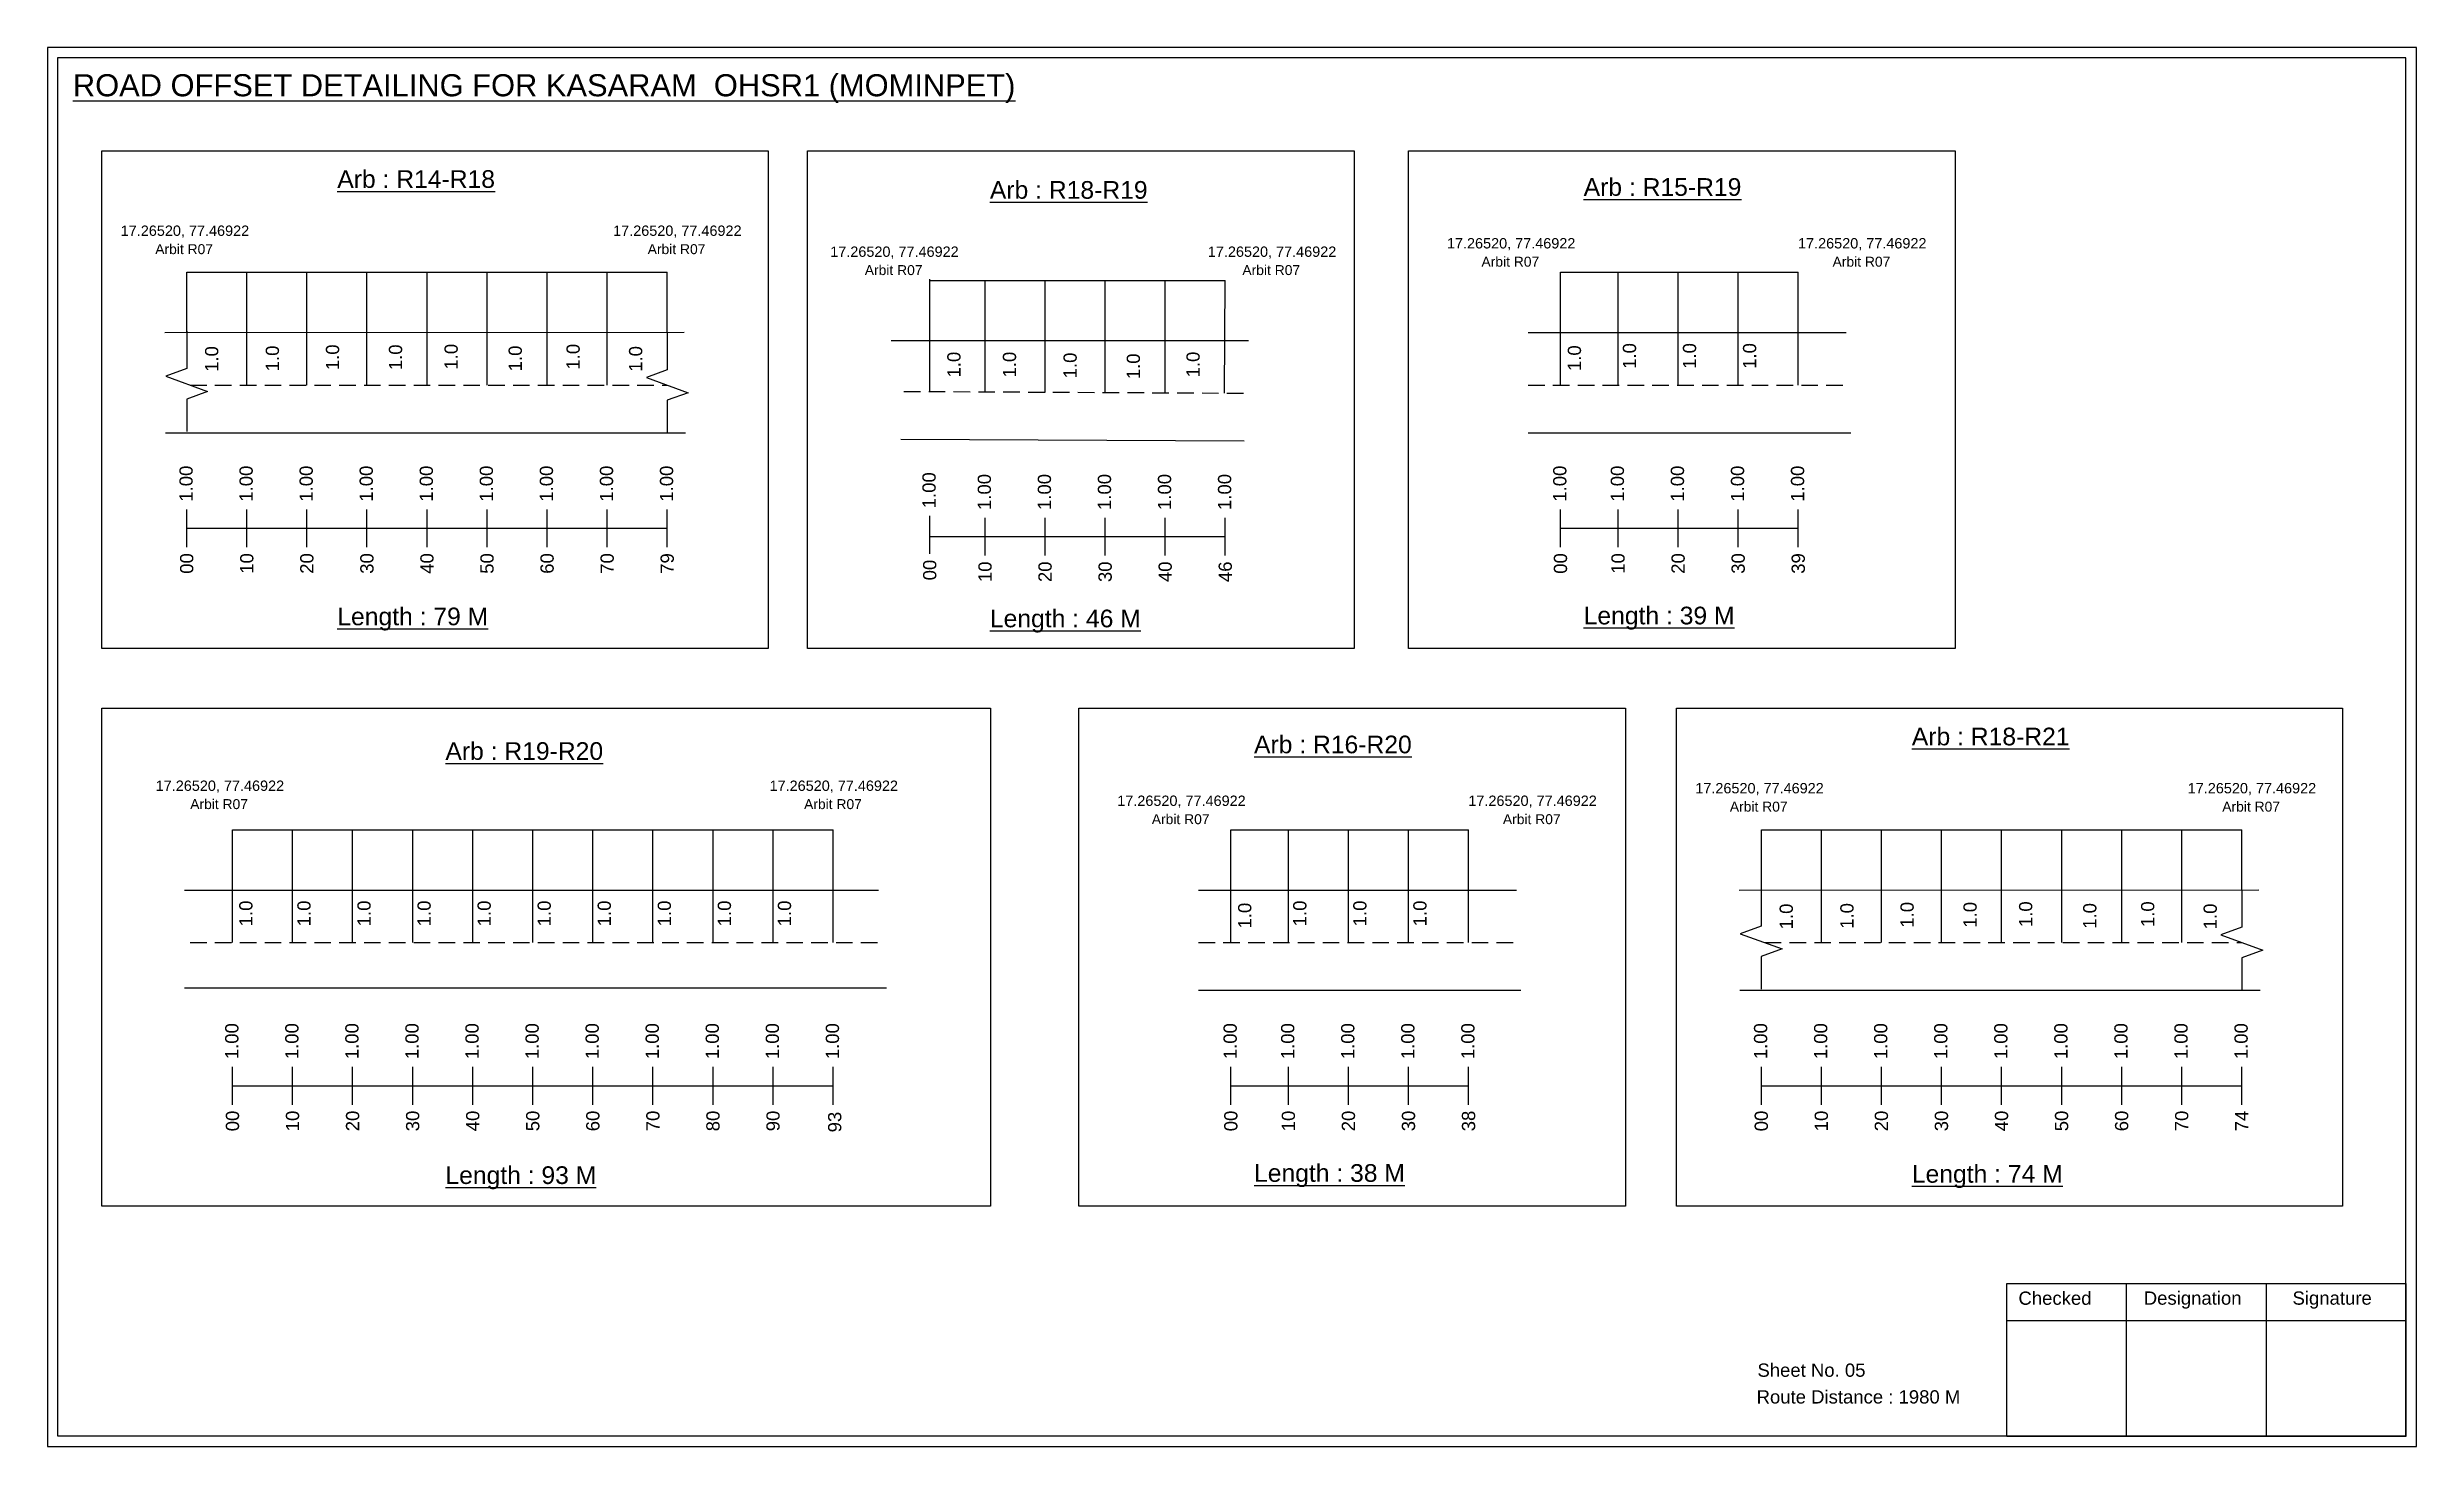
# Model space of a CAD drawing. Header units: inches. Extents: x -117 to 51867, y -12715 to 3423.
# Drawn here: x 48498 to 49035, y -3510 to -3193 of the extents above; entities that cross this region are included whole.
import ezdxf

# ---------------------------------------------------------------- set-up
doc = ezdxf.new("R2010")
doc.units = ezdxf.units.IN
doc.header["$MEASUREMENT"] = 0
doc.linetypes.add('DASHED2', pattern=[0.375, 0.25, -0.125])
doc.layers.add('PDF_Geometry', color=7, linetype='Continuous')
doc.layers.add('PDF_Text', color=5, linetype='Continuous')
doc.styles.add('PDF Arial', font='arial.ttf')
doc.styles.get("Standard").update_dxf_attribs({"font": 'arial.ttf'})

msp = doc.modelspace()

# ---------------------------------------------------------------- texts
at = {"color": 242, "true_color": 0xcd2027}
for s, height, p in [('%%UROAD OFFSET DETAILING FOR KASARAM  OHSR1 (MOMINPET)', 5, (48504.19, -3203.93)), ('%%UArb : R14-R18', 4, (48564.06, -3224.66)), ('%%UArb : R18-R19', 4, (48711.83, -3227.12)), ('%%UArb : R15-R19', 4, (48846.28, -3226.46)), ('%%ULength : 79 M', 4, (48564.06, -3323.66)), ('%%ULength : 46 M', 4, (48711.83, -3324.12)), ('%%ULength : 39 M', 4, (48846.28, -3323.46)), ('%%UArb : R18-R21', 4, (48920.59, -3350.84)), ('%%UArb : R19-R20', 4, (48588.54, -3354.13)), ('%%UArb : R16-R20', 4, (48771.64, -3352.64)), ('%%ULength : 93 M', 4, (48588.54, -3450.13)), ('%%ULength : 38 M', 4, (48771.64, -3449.64)), ('%%ULength : 74 M', 4, (48920.59, -3449.84))]:
    msp.add_text(s, height=height, dxfattribs=at).set_placement(p)
at = {"color": 5}
for s, height, p in [('17.26520, 77.46922', 2.34, (48515.02, -3235.52)), ('17.26520, 77.46922', 2.34, (48626.52, -3235.52)), ('Arbit R07', 2.246, (48522.84, -3239.65)), ('Arbit R07', 2.246, (48634.34, -3239.65)), ('17.26520, 77.46922', 2.34, (48675.68, -3240.27)), ('17.26520, 77.46922', 2.34, (48761.18, -3240.27)), ('17.26520, 77.46922', 2.34, (48815.32, -3238.37)), ('Arbit R07', 2.246, (48823.14, -3242.49)), ('17.26520, 77.46922', 2.34, (48894.82, -3238.37)), ('Arbit R07', 2.246, (48902.64, -3242.49)), ('Arbit R07', 2.246, (48683.5, -3244.39)), ('Arbit R07', 2.246, (48769, -3244.39)), ('17.26520, 77.46922', 2.34, (48522.94, -3361.15)), ('Arbit R07', 2.246, (48530.76, -3365.27)), ('17.26520, 77.46922', 2.34, (48661.94, -3361.15)), ('Arbit R07', 2.246, (48669.76, -3365.27)), ('17.26520, 77.46922', 2.34, (48740.67, -3364.55)), ('17.26520, 77.46922', 2.34, (48820.17, -3364.55)), ('17.26520, 77.46922', 2.34, (48871.56, -3361.71)), ('Arbit R07', 2.246, (48879.38, -3365.84)), ('17.26520, 77.46922', 2.34, (48983.06, -3361.71)), ('Arbit R07', 2.246, (48990.88, -3365.84)), ('Arbit R07', 2.246, (48748.49, -3368.68)), ('Arbit R07', 2.246, (48827.99, -3368.68))]:
    msp.add_text(s, height=height, dxfattribs=at).set_placement(p)
for p in [(48537.11, -3266.31), (48550.86, -3266.18), (48564.48, -3265.92), (48578.74, -3265.92), (48591.33, -3265.79), (48605.85, -3266.18), (48618.95, -3265.79), (48633.11, -3266.29), (48845.68, -3266.12), (48858.15, -3265.62), (48871.75, -3265.62), (48885.35, -3265.62), (48705.18, -3267.58), (48717.76, -3267.58), (48731.49, -3267.77), (48745.81, -3267.97), (48759.33, -3267.56), (48544.85, -3391.8), (48558.01, -3391.8), (48571.61, -3391.8), (48585.21, -3391.8), (48598.81, -3391.8), (48612.41, -3391.8), (48626.01, -3391.8), (48639.61, -3391.8), (48653.21, -3391.8), (48666.81, -3391.8), (48771.03, -3392.3), (48783.5, -3391.8), (48797.1, -3391.8), (48810.7, -3391.8), (48893.65, -3392.49), (48907.39, -3392.37), (48921.01, -3392.11), (48935.27, -3392.11), (48947.86, -3391.98), (48962.38, -3392.37), (48975.49, -3391.98), (48989.65, -3392.48)]:
    msp.add_text('1.0', height=3, rotation=90).set_placement(p)
at = {"color": 217, "true_color": 0x93278f}
for s, p in [('1.00', (48531.31, -3295.69)), ('1.00', (48544.91, -3295.69)), ('1.00', (48558.51, -3295.69)), ('1.00', (48572.11, -3295.69)), ('1.00', (48585.71, -3295.69)), ('1.00', (48599.31, -3295.69)), ('1.00', (48612.91, -3295.69)), ('1.00', (48626.51, -3295.69)), ('1.00', (48640.11, -3295.69)), ('1.00', (48842.37, -3295.69)), ('1.00', (48855.41, -3295.69)), ('1.00', (48869.01, -3295.69)), ('1.00', (48882.61, -3295.69)), ('1.00', (48896.21, -3295.69)), ('1.00', (48699.55, -3297.18)), ('1.00', (48712.07, -3297.57)), ('1.00', (48725.67, -3297.57)), ('1.00', (48739.27, -3297.57)), ('1.00', (48752.87, -3297.57)), ('1.00', (48766.47, -3297.57)), ('00', (48531.46, -3312.01)), ('10', (48545.06, -3312.01)), ('20', (48558.66, -3312.01)), ('30', (48572.26, -3312.01)), ('40', (48585.86, -3312.01)), ('50', (48599.46, -3312.01)), ('60', (48613.06, -3312.01)), ('70', (48626.66, -3312.01)), ('79', (48640.26, -3312.01)), ('00', (48699.7, -3313.5)), ('10', (48712.22, -3313.89)), ('20', (48725.82, -3313.89)), ('30', (48739.42, -3313.89)), ('40', (48753.02, -3313.89)), ('46', (48766.62, -3313.89)), ('00', (48842.52, -3312.01)), ('10', (48855.56, -3312.01)), ('20', (48869.16, -3312.01)), ('30', (48882.76, -3312.01)), ('39', (48896.36, -3312.01)), ('1.00', (48541.67, -3421.88)), ('1.00', (48555.27, -3421.88)), ('1.00', (48568.87, -3421.88)), ('1.00', (48582.47, -3421.88)), ('1.00', (48596.07, -3421.88)), ('1.00', (48609.67, -3421.88)), ('1.00', (48623.27, -3421.88)), ('1.00', (48636.87, -3421.88)), ('1.00', (48650.47, -3421.88)), ('1.00', (48664.07, -3421.88)), ('1.00', (48677.67, -3421.88)), ('1.00', (48767.73, -3421.88)), ('1.00', (48780.76, -3421.88)), ('1.00', (48794.36, -3421.88)), ('1.00', (48807.96, -3421.88)), ('1.00', (48821.56, -3421.88)), ('1.00', (48887.84, -3421.88)), ('1.00', (48901.44, -3421.88)), ('1.00', (48915.04, -3421.88)), ('1.00', (48928.64, -3421.88)), ('1.00', (48942.24, -3421.88)), ('1.00', (48955.84, -3421.88)), ('1.00', (48969.44, -3421.88)), ('1.00', (48983.04, -3421.88)), ('1.00', (48996.64, -3421.88)), ('00', (48541.82, -3438.2)), ('10', (48555.42, -3438.2)), ('20', (48569.02, -3438.2)), ('30', (48582.62, -3438.2)), ('40', (48596.22, -3438.2)), ('50', (48609.82, -3438.2)), ('60', (48623.42, -3438.2)), ('70', (48637.02, -3438.2)), ('80', (48650.62, -3438.2)), ('90', (48664.22, -3438.2)), ('93', (48678.19, -3438.45)), ('00', (48767.88, -3438.2)), ('10', (48780.91, -3438.2)), ('20', (48794.51, -3438.2)), ('30', (48808.11, -3438.2)), ('38', (48821.71, -3438.2)), ('00', (48887.99, -3438.2)), ('10', (48901.59, -3438.2)), ('20', (48915.19, -3438.2)), ('30', (48928.79, -3438.2)), ('40', (48942.39, -3438.2)), ('50', (48955.99, -3438.2)), ('60', (48969.59, -3438.2)), ('70', (48983.19, -3438.2)), ('74', (48996.79, -3438.2))]:
    msp.add_text(s, height=3, rotation=90, dxfattribs=at).set_placement(p)
for s, p in [('Sheet No. 05', (48885.63, -3493.77)), ('Route Distance : 1980 M', (48885.44, -3499.82))]:
    msp.add_text(s, height=3).set_placement(p)
at = {"layer": 'PDF_Text', "color": 7, "attachment_point": 7, "style": 'PDF Arial'}
for s, insert, char_height in [('Checked', (48944.73, -3477.52), 3.001), ('Designation', (48973.11, -3478.36), 3.0006), ('Signature', (49006.79, -3478.36), 3.001)]:
    msp.add_mtext(s, dxfattribs=dict(at, insert=insert, char_height=char_height))

# ---------------------------------------------------------------- linework, layer by layer
at = {"color": 5}
for p, q in [((48529.98, -3243.76), (48638.78, -3243.75)), ((48698.22, -3245.63), (48765.14, -3245.63)), ((48841.05, -3243.75), (48894.88, -3243.75)), ((48540.34, -3369.94), (48676.34, -3369.94)), ((48766.4, -3369.94), (48820.24, -3369.94)), ((48886.52, -3369.94), (48995.32, -3369.94))]:
    msp.add_line(p, q, dxfattribs=at)
for p, q in [((48529.98, -3257.4), (48529.98, -3243.75)), ((48543.58, -3269.29), (48543.58, -3243.75)), ((48557.18, -3269.29), (48557.18, -3243.75)), ((48570.78, -3269.29), (48570.78, -3243.75)), ((48584.38, -3269.29), (48584.38, -3243.75)), ((48597.98, -3269.29), (48597.98, -3243.75)), ((48611.58, -3269.29), (48611.58, -3243.75)), ((48625.18, -3269.29), (48625.18, -3243.75)), ((48638.78, -3257.41), (48638.78, -3243.75)), ((48698.22, -3270.87), (48698.22, -3245.33)), ((48710.74, -3270.92), (48710.74, -3245.63)), ((48724.34, -3270.97), (48724.34, -3245.63)), ((48737.94, -3270.91), (48737.94, -3245.63)), ((48751.54, -3271.17), (48751.54, -3245.63)), ((48764.92, -3271.13), (48765.14, -3245.63)), ((48841.05, -3269.29), (48841.05, -3243.75)), ((48854.08, -3269.29), (48854.08, -3243.75)), ((48867.68, -3269.29), (48867.68, -3243.75)), ((48881.28, -3269.29), (48881.28, -3243.75)), ((48894.88, -3269.29), (48894.88, -3243.75)), ((48524.98, -3257.41), (48642.6, -3257.35)), ((48770.39, -3259.3), (48689.44, -3259.3)), ((48833.7, -3257.41), (48905.74, -3257.41)), ((48525.13, -3280.09), (48642.91, -3280.09)), ((48691.65, -3281.51), (48769.38, -3281.94)), ((48833.7, -3280.09), (48906.74, -3280.09)), ((48540.34, -3395.48), (48540.34, -3369.94)), ((48553.94, -3395.48), (48553.94, -3369.94)), ((48567.54, -3395.48), (48567.54, -3369.94)), ((48581.14, -3395.48), (48581.14, -3369.94)), ((48594.74, -3395.48), (48594.74, -3369.94)), ((48608.34, -3395.48), (48608.34, -3369.94)), ((48621.94, -3395.48), (48621.94, -3369.94)), ((48635.54, -3395.48), (48635.54, -3369.94)), ((48649.14, -3395.48), (48649.14, -3369.94)), ((48662.74, -3395.48), (48662.74, -3369.94)), ((48676.34, -3395.48), (48676.34, -3369.94)), ((48766.4, -3395.48), (48766.4, -3369.94)), ((48779.44, -3395.48), (48779.44, -3369.94)), ((48793.04, -3395.48), (48793.04, -3369.94)), ((48806.64, -3395.48), (48806.64, -3369.94)), ((48820.24, -3395.48), (48820.24, -3369.94)), ((48886.52, -3383.59), (48886.52, -3369.94)), ((48900.12, -3395.48), (48900.12, -3369.94)), ((48913.72, -3395.48), (48913.72, -3369.94)), ((48927.32, -3395.48), (48927.32, -3369.94)), ((48940.92, -3395.48), (48940.92, -3369.94)), ((48954.52, -3395.48), (48954.52, -3369.94)), ((48968.12, -3395.48), (48968.12, -3369.94)), ((48981.72, -3395.48), (48981.72, -3369.94)), ((48995.32, -3383.59), (48995.32, -3369.94)), ((48529.47, -3383.59), (48686.62, -3383.59)), ((48759.06, -3383.59), (48831.09, -3383.59)), ((48881.52, -3383.59), (48999.13, -3383.54)), ((48688.45, -3405.78), (48529.47, -3405.78)), ((48759.06, -3406.28), (48832.09, -3406.28)), ((48881.66, -3406.28), (48999.44, -3406.28))]:
    msp.add_line(p, q)
at = {"linetype": 'DASHED2', "ltscale": 15}
for p, q in [((48530.74, -3269.29), (48638.78, -3269.29)), ((48692.36, -3270.72), (48770.65, -3271.13)), ((48833.7, -3269.29), (48906.24, -3269.29)), ((48530.74, -3395.48), (48686.62, -3395.48)), ((48759.06, -3395.48), (48831.59, -3395.48)), ((48887.28, -3395.48), (48995.32, -3395.48))]:
    msp.add_line(p, q, dxfattribs=at)
at = {"color": 217, "true_color": 0x93278f}
for p, q in [((48529.98, -3305.99), (48529.98, -3297.43)), ((48543.58, -3305.99), (48543.58, -3297.43)), ((48557.18, -3305.99), (48557.18, -3297.43)), ((48570.78, -3305.99), (48570.78, -3297.43)), ((48584.38, -3305.99), (48584.38, -3297.43)), ((48597.98, -3305.99), (48597.98, -3297.43)), ((48611.58, -3305.99), (48611.58, -3297.43)), ((48625.18, -3305.99), (48625.18, -3297.43)), ((48638.78, -3305.99), (48638.78, -3297.43)), ((48698.22, -3307.48), (48698.22, -3298.92)), ((48710.74, -3307.87), (48710.74, -3299.31)), ((48724.34, -3307.87), (48724.34, -3299.31)), ((48737.94, -3307.87), (48737.94, -3299.31)), ((48751.54, -3307.87), (48751.54, -3299.31)), ((48765.14, -3307.87), (48765.14, -3299.31)), ((48841.05, -3305.99), (48841.05, -3297.43)), ((48854.08, -3305.99), (48854.08, -3297.43)), ((48867.68, -3305.99), (48867.68, -3297.43)), ((48881.28, -3305.99), (48881.28, -3297.43)), ((48894.88, -3305.99), (48894.88, -3297.43)), ((48529.98, -3301.72), (48638.78, -3301.72)), ((48698.22, -3303.6), (48765.14, -3303.58)), ((48841.05, -3301.72), (48894.88, -3301.71)), ((48540.34, -3432.18), (48540.34, -3423.62)), ((48540.34, -3427.91), (48676.34, -3427.88)), ((48553.94, -3432.18), (48553.94, -3423.62)), ((48567.54, -3432.18), (48567.54, -3423.62)), ((48581.14, -3432.18), (48581.14, -3423.62)), ((48594.74, -3432.18), (48594.74, -3423.62)), ((48608.34, -3432.18), (48608.34, -3423.62)), ((48621.94, -3432.18), (48621.94, -3423.62)), ((48635.54, -3432.18), (48635.54, -3423.62)), ((48649.14, -3432.18), (48649.14, -3423.62)), ((48662.74, -3432.18), (48662.74, -3423.62)), ((48676.34, -3432.18), (48676.34, -3423.62)), ((48766.4, -3432.18), (48766.4, -3423.62)), ((48766.4, -3427.91), (48820.24, -3427.9)), ((48779.44, -3432.18), (48779.44, -3423.62)), ((48793.04, -3432.18), (48793.04, -3423.62)), ((48806.64, -3432.18), (48806.64, -3423.62)), ((48820.24, -3432.18), (48820.24, -3423.62)), ((48886.52, -3432.18), (48886.52, -3423.62)), ((48886.52, -3427.91), (48995.32, -3427.91)), ((48900.12, -3432.18), (48900.12, -3423.62)), ((48913.72, -3432.18), (48913.72, -3423.62)), ((48927.32, -3432.18), (48927.32, -3423.62)), ((48940.92, -3432.18), (48940.92, -3423.62)), ((48954.52, -3432.18), (48954.52, -3423.62)), ((48968.12, -3432.18), (48968.12, -3423.62)), ((48981.72, -3432.18), (48981.72, -3423.62)), ((48995.32, -3432.18), (48995.32, -3423.62))]:
    msp.add_line(p, q, dxfattribs=at)
for points in [[(48510.75, -3216.27), (48661.6, -3216.27), (48661.6, -3328.95), (48510.75, -3328.95)], [(48670.52, -3216.27), (48794.32, -3216.27), (48794.32, -3328.95), (48670.52, -3328.95)], [(48806.58, -3216.27), (48930.39, -3216.27), (48930.39, -3328.95), (48806.58, -3328.95)], [(48510.75, -3342.46), (48711.99, -3342.46), (48711.99, -3455.14), (48510.75, -3455.14)], [(48731.94, -3342.46), (48855.74, -3342.46), (48855.74, -3455.14), (48731.94, -3455.14)], [(48867.29, -3342.46), (49018.14, -3342.46), (49018.14, -3455.14), (48867.29, -3455.14)]]:
    msp.add_lwpolyline(points, close=True)
at = {"linetype": 'Continuous'}
for points in [[(48529.96, -3257.12), (48529.96, -3265.55), (48525.22, -3267.28), (48534.7, -3270.73), (48529.96, -3272.46), (48529.96, -3279.81)], [(48638.78, -3257.41), (48638.78, -3265.84), (48634.04, -3267.56), (48643.52, -3271.02), (48638.78, -3272.74), (48638.78, -3280.09)], [(48886.5, -3383.31), (48886.5, -3391.74), (48881.75, -3393.47), (48891.24, -3396.92), (48886.5, -3398.65), (48886.5, -3406)], [(48995.32, -3383.59), (48995.32, -3392.03), (48990.57, -3393.75), (49000.06, -3397.2), (48995.32, -3398.93), (48995.32, -3406.28)]]:
    msp.add_lwpolyline(points, dxfattribs=at)
at = {"layer": 'PDF_Geometry'}
for points in [[(48498.41, -3192.86), (48498.41, -3509.57), (49034.89, -3509.57), (49034.89, -3192.86)], [(48500.74, -3195.19), (48500.74, -3507.15), (49032.47, -3507.15), (49032.47, -3195.19)]]:
    msp.add_lwpolyline(points, close=True, dxfattribs=at)
at = {"layer": 'PDF_Geometry', "color": 242, "true_color": 0xcc1f26}
msp.add_lwpolyline([(49032.47, -3507.25), (48942.13, -3507.25), (48942.13, -3472.64), (49032.47, -3472.64)], close=True, dxfattribs=at)
for points in [[(48969.11, -3472.64), (48969.11, -3507.25)], [(49000.83, -3472.64), (49000.83, -3507.25)], [(48942.13, -3481.01), (49032.47, -3481.01)]]:
    msp.add_lwpolyline(points, dxfattribs=at)

msp.set_redraw_order([(e.dxf.handle, doc.entitydb.next_handle()) for e in msp.query("TEXT MTEXT ATTDEF DIMENSION ARC_DIMENSION")])  # texts and dimensions are drawn at this point

doc.saveas('drawing.dxf')
